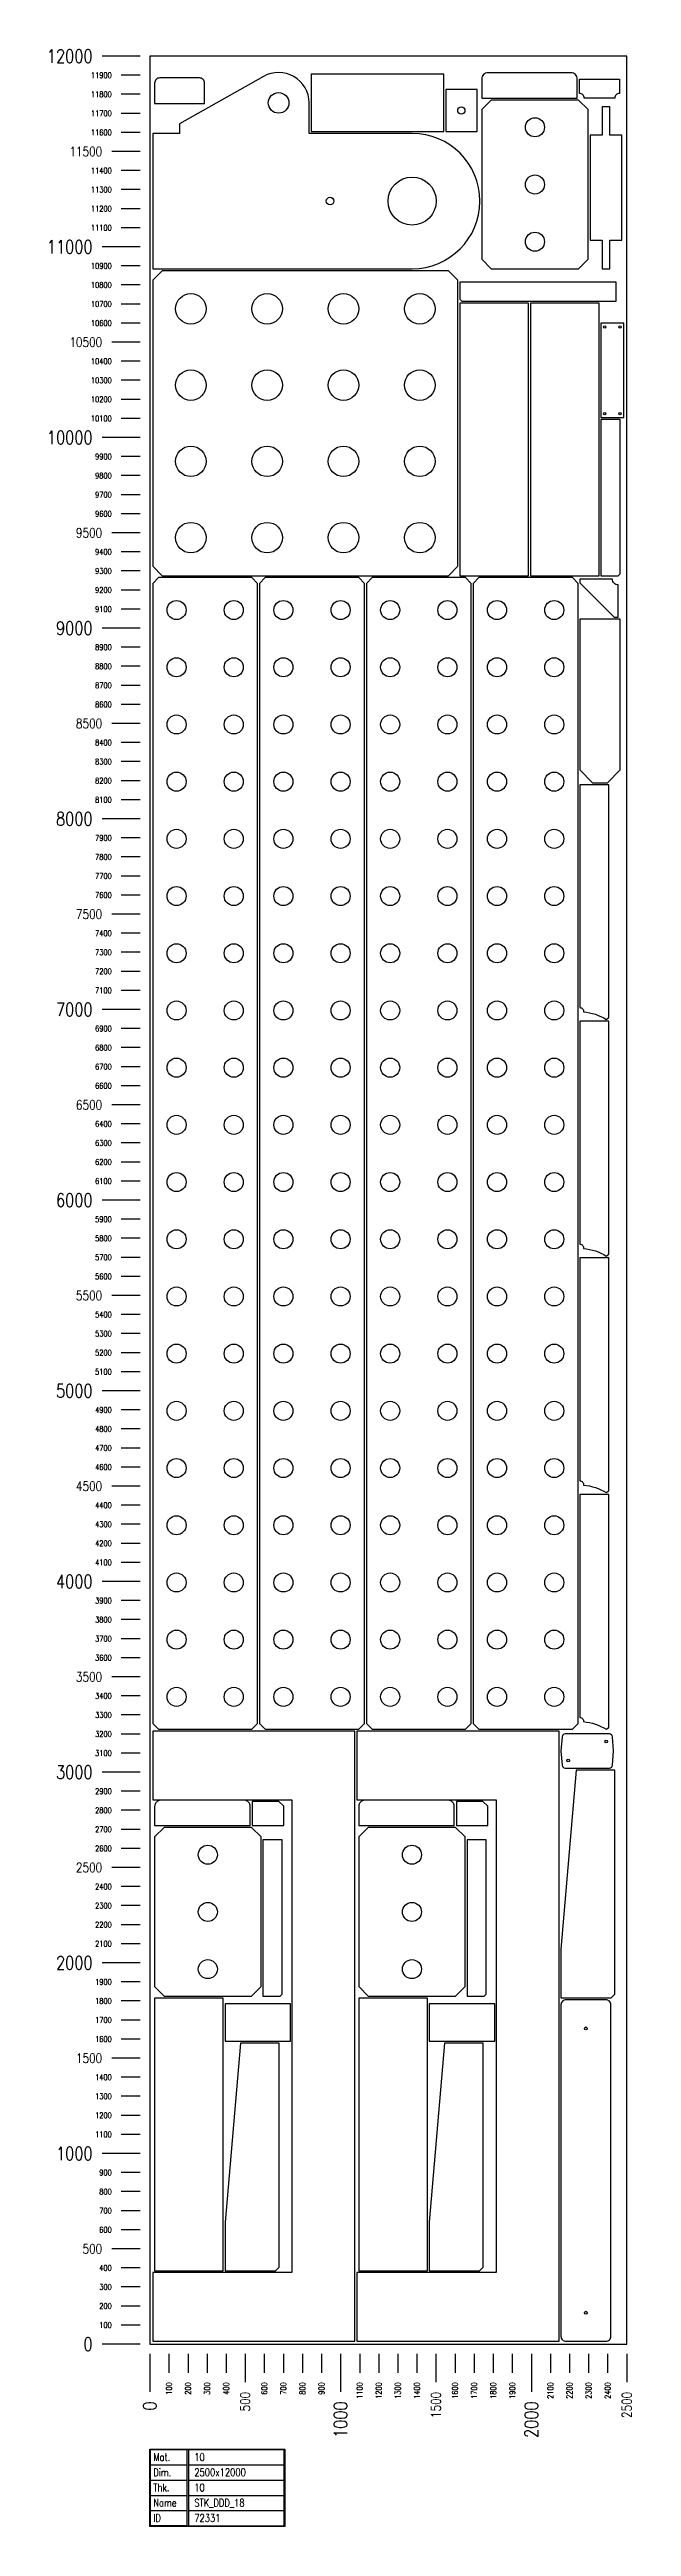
# Model space of a CAD drawing. Header units: millimetres. Extents: x 28039 to 145264, y 9873 to 40131.
# Drawn here: x 135613 to 138664, y 27140 to 40131 of the extents above; entities that cross this region are included whole.
import ezdxf
from ezdxf.enums import TextEntityAlignment as Align

# ---------------------------------------------------------------- set-up
doc = ezdxf.new("R2010")
doc.units = ezdxf.units.MM
doc.layers.add('TEXT', color=7, linetype='Continuous')
doc.styles.add('EasyCutStyle', font='romans.shx', dxfattribs={"width": 0.8})

# ---------------------------------------------------------------- blocks, each defined once
blk = doc.blocks.new('LogoSheet_72331')
at = {"color": 1}
for p, q in [((-50, 12000), (-250, 12000)), ((-50, 11000), (-250, 11000)), ((-50, 10000), (-250, 10000)), ((-50, 9000), (-250, 9000)), ((-50, 8000), (-250, 8000)), ((-50, 7000), (-250, 7000)), ((-50, 6000), (-250, 6000)), ((-50, 5000), (-250, 5000)), ((-50, 4000), (-250, 4000)), ((-50, 3000), (-250, 3000)), ((-50, 2000), (-250, 2000)), ((-50, 1000), (-250, 1000)), ((-50, 0), (-250, 0)), ((0, -50), (0, -250)), ((1000, -50), (1000, -250)), ((2000, -50), (2000, -250)), ((203, -553), (705, -553)), ((203, -633), (705, -633)), ((203, -713), (705, -713)), ((203, -793), (705, -793)), ((203, -873), (705, -873))]:
    blk.add_line(p, q, dxfattribs=at)
at = {"color": 2}
for p, q in [((-50, 11900), (-150, 11900)), ((-50, 11800), (-150, 11800)), ((-50, 11700), (-150, 11700)), ((-50, 11600), (-150, 11600)), ((-50, 11400), (-150, 11400)), ((-50, 11300), (-150, 11300)), ((-50, 11200), (-150, 11200)), ((-50, 11100), (-150, 11100)), ((-50, 10900), (-150, 10900)), ((-50, 10800), (-150, 10800)), ((-50, 10700), (-150, 10700)), ((-50, 10600), (-150, 10600)), ((-50, 10400), (-150, 10400)), ((-50, 10300), (-150, 10300)), ((-50, 10200), (-150, 10200)), ((-50, 10100), (-150, 10100)), ((-50, 9900), (-150, 9900)), ((-50, 9800), (-150, 9800)), ((-50, 9700), (-150, 9700)), ((-50, 9600), (-150, 9600)), ((-50, 9400), (-150, 9400)), ((-50, 9300), (-150, 9300)), ((-50, 9200), (-150, 9200)), ((-50, 9100), (-150, 9100)), ((-50, 8900), (-150, 8900)), ((-50, 8800), (-150, 8800)), ((-50, 8700), (-150, 8700)), ((-50, 8600), (-150, 8600)), ((-50, 8400), (-150, 8400)), ((-50, 8300), (-150, 8300)), ((-50, 8200), (-150, 8200)), ((-50, 8100), (-150, 8100)), ((-50, 7900), (-150, 7900)), ((-50, 7800), (-150, 7800)), ((-50, 7700), (-150, 7700)), ((-50, 7600), (-150, 7600)), ((-50, 7400), (-150, 7400)), ((-50, 7300), (-150, 7300)), ((-50, 7200), (-150, 7200)), ((-50, 7100), (-150, 7100)), ((-50, 6900), (-150, 6900)), ((-50, 6800), (-150, 6800)), ((-50, 6700), (-150, 6700)), ((-50, 6600), (-150, 6600)), ((-50, 6400), (-150, 6400)), ((-50, 6300), (-150, 6300)), ((-50, 6200), (-150, 6200)), ((-50, 6100), (-150, 6100)), ((-50, 5900), (-150, 5900)), ((-50, 5800), (-150, 5800)), ((-50, 5700), (-150, 5700)), ((-50, 5600), (-150, 5600)), ((-50, 5400), (-150, 5400)), ((-50, 5300), (-150, 5300)), ((-50, 5200), (-150, 5200)), ((-50, 5100), (-150, 5100)), ((-50, 4900), (-150, 4900)), ((-50, 4800), (-150, 4800)), ((-50, 4700), (-150, 4700)), ((-50, 4600), (-150, 4600)), ((-50, 4400), (-150, 4400)), ((-50, 4300), (-150, 4300)), ((-50, 4200), (-150, 4200)), ((-50, 4100), (-150, 4100)), ((-50, 3900), (-150, 3900)), ((-50, 3800), (-150, 3800)), ((-50, 3700), (-150, 3700)), ((-50, 3600), (-150, 3600)), ((-50, 3400), (-150, 3400)), ((-50, 3300), (-150, 3300)), ((-50, 3200), (-150, 3200)), ((-50, 3100), (-150, 3100)), ((-50, 2900), (-150, 2900)), ((-50, 2800), (-150, 2800)), ((-50, 2700), (-150, 2700)), ((-50, 2600), (-150, 2600)), ((-50, 2400), (-150, 2400)), ((-50, 2300), (-150, 2300)), ((-50, 2200), (-150, 2200)), ((-50, 2100), (-150, 2100)), ((-50, 1900), (-150, 1900)), ((-50, 1800), (-150, 1800)), ((-50, 1700), (-150, 1700)), ((-50, 1600), (-150, 1600)), ((-50, 1400), (-150, 1400)), ((-50, 1300), (-150, 1300)), ((-50, 1200), (-150, 1200)), ((-50, 1100), (-150, 1100)), ((-50, 900), (-150, 900)), ((-50, 800), (-150, 800)), ((-50, 700), (-150, 700)), ((-50, 600), (-150, 600)), ((-50, 400), (-150, 400)), ((-50, 300), (-150, 300)), ((-50, 200), (-150, 200)), ((-50, 100), (-150, 100)), ((100, -50), (100, -150)), ((200, -50), (200, -150)), ((300, -50), (300, -150)), ((400, -50), (400, -150)), ((600, -50), (600, -150)), ((700, -50), (700, -150)), ((800, -50), (800, -150)), ((900, -50), (900, -150)), ((1100, -50), (1100, -150)), ((1200, -50), (1200, -150)), ((1300, -50), (1300, -150)), ((1400, -50), (1400, -150)), ((1600, -50), (1600, -150)), ((1700, -50), (1700, -150)), ((1800, -50), (1800, -150)), ((1900, -50), (1900, -150)), ((2100, -50), (2100, -150)), ((2200, -50), (2200, -150)), ((2300, -50), (2300, -150)), ((2400, -50), (2400, -150))]:
    blk.add_line(p, q, dxfattribs=at)
at = {"color": 7}
for p, q in [((-50, 11500), (-200, 11500)), ((-50, 10500), (-200, 10500)), ((-50, 9500), (-200, 9500)), ((-50, 8500), (-200, 8500)), ((-50, 7500), (-200, 7500)), ((-50, 6500), (-200, 6500)), ((-50, 5500), (-200, 5500)), ((-50, 4500), (-200, 4500)), ((-50, 3500), (-200, 3500)), ((-50, 2500), (-200, 2500)), ((-50, 1500), (-200, 1500)), ((-50, 500), (-200, 500)), ((500, -50), (500, -200)), ((1500, -50), (1500, -200)), ((2500, -50), (2500, -200))]:
    blk.add_line(p, q, dxfattribs=at)
at = {"color": 5}
for p, q in [((3, -553), (193, -553)), ((3, -633), (193, -633)), ((3, -713), (193, -713)), ((3, -793), (193, -793)), ((3, -873), (193, -873))]:
    blk.add_line(p, q, dxfattribs=at)
blk.add_line((193, -633), (193, -953))
blk.add_lwpolyline([(0, -550), (708, -550), (708, -956), (0, -956)], close=True)
blk.add_lwpolyline([(3, -553), (193, -553), (193, -953), (3, -953)], close=True, dxfattribs=at)
at = {"color": 1}
blk.add_lwpolyline([(705, -553), (203, -553), (203, -953), (705, -953)], close=True, dxfattribs=at)
at = {"color": 7, "style": 'EasyCutStyle', "width": 0.8}
for s, height, p in [('12000', 70, (-300, 12000)), ('11900', 30, (-200, 11900)), ('11800', 30, (-200, 11800)), ('11700', 30, (-200, 11700)), ('11600', 30, (-200, 11600)), ('11500', 50, (-250, 11500)), ('11400', 30, (-200, 11400)), ('11300', 30, (-200, 11300)), ('11200', 30, (-200, 11200)), ('11100', 30, (-200, 11100)), ('11000', 70, (-300, 11000)), ('10900', 30, (-200, 10900)), ('10800', 30, (-200, 10800)), ('10700', 30, (-200, 10700)), ('10500', 50, (-250, 10500)), ('10600', 30, (-200, 10600)), ('10400', 30, (-200, 10400)), ('10300', 30, (-200, 10300)), ('10200', 30, (-200, 10200)), ('10000', 70, (-300, 10000)), ('10100', 30, (-200, 10100)), ('9900', 30, (-200, 9900)), ('9800', 30, (-200, 9800)), ('9700', 30, (-200, 9700)), ('9600', 30, (-200, 9600)), ('9500', 50, (-250, 9500)), ('9400', 30, (-200, 9400)), ('9300', 30, (-200, 9300)), ('9200', 30, (-200, 9200)), ('9100', 30, (-200, 9100)), ('9000', 70, (-300, 9000)), ('8900', 30, (-200, 8900)), ('8800', 30, (-200, 8800)), ('8700', 30, (-200, 8700)), ('8600', 30, (-200, 8600)), ('8500', 50, (-250, 8500)), ('8400', 30, (-200, 8400)), ('8300', 30, (-200, 8300)), ('8200', 30, (-200, 8200)), ('8100', 30, (-200, 8100)), ('8000', 70, (-300, 8000)), ('7900', 30, (-200, 7900)), ('7800', 30, (-200, 7800)), ('7700', 30, (-200, 7700)), ('7600', 30, (-200, 7600)), ('7500', 50, (-250, 7500)), ('7400', 30, (-200, 7400)), ('7300', 30, (-200, 7300)), ('7200', 30, (-200, 7200)), ('7000', 70, (-300, 7000)), ('7100', 30, (-200, 7100)), ('6900', 30, (-200, 6900)), ('6800', 30, (-200, 6800)), ('6700', 30, (-200, 6700)), ('6500', 50, (-250, 6500)), ('6600', 30, (-200, 6600)), ('6400', 30, (-200, 6400)), ('6300', 30, (-200, 6300)), ('6200', 30, (-200, 6200)), ('6100', 30, (-200, 6100)), ('6000', 70, (-300, 6000)), ('5900', 30, (-200, 5900)), ('5800', 30, (-200, 5800)), ('5700', 30, (-200, 5700)), ('5600', 30, (-200, 5600)), ('5500', 50, (-250, 5500)), ('5400', 30, (-200, 5400)), ('5300', 30, (-200, 5300)), ('5200', 30, (-200, 5200)), ('5100', 30, (-200, 5100)), ('5000', 70, (-300, 5000)), ('4900', 30, (-200, 4900)), ('4800', 30, (-200, 4800)), ('4700', 30, (-200, 4700)), ('4600', 30, (-200, 4600)), ('4500', 50, (-250, 4500)), ('4400', 30, (-200, 4400)), ('4300', 30, (-200, 4300)), ('4200', 30, (-200, 4200)), ('4000', 70, (-300, 4000)), ('4100', 30, (-200, 4100)), ('3900', 30, (-200, 3900)), ('3800', 30, (-200, 3800)), ('3700', 30, (-200, 3700)), ('3500', 50, (-250, 3500)), ('3600', 30, (-200, 3600)), ('3400', 30, (-200, 3400)), ('3300', 30, (-200, 3300)), ('3200', 30, (-200, 3200)), ('3000', 70, (-300, 3000)), ('3100', 30, (-200, 3100)), ('2900', 30, (-200, 2900)), ('2800', 30, (-200, 2800)), ('2700', 30, (-200, 2700)), ('2600', 30, (-200, 2600)), ('2500', 50, (-250, 2500)), ('2400', 30, (-200, 2400)), ('2300', 30, (-200, 2300)), ('2200', 30, (-200, 2200)), ('2100', 30, (-200, 2100)), ('2000', 70, (-300, 2000)), ('1900', 30, (-200, 1900)), ('1800', 30, (-200, 1800)), ('1700', 30, (-200, 1700)), ('1600', 30, (-200, 1600)), ('1500', 50, (-250, 1500)), ('1400', 30, (-200, 1400)), ('1300', 30, (-200, 1300)), ('1200', 30, (-200, 1200)), ('1100', 30, (-200, 1100)), ('1000', 70, (-300, 1000)), ('900', 30, (-200, 900)), ('800', 30, (-200, 800)), ('700', 30, (-200, 700)), ('500', 50, (-250, 500)), ('600', 30, (-200, 600)), ('400', 30, (-200, 400)), ('300', 30, (-200, 300)), ('200', 30, (-200, 200)), ('0', 70, (-300, 0)), ('100', 30, (-200, 100))]:
    blk.add_text(s, height=height, dxfattribs=at).set_placement(p, align=Align.MIDDLE_RIGHT)
for s, height, p in [('100', 30, (100, -200)), ('200', 30, (200, -200)), ('300', 30, (300, -200)), ('400', 30, (400, -200)), ('500', 50, (500, -250)), ('600', 30, (600, -200)), ('700', 30, (700, -200)), ('800', 30, (800, -200)), ('900', 30, (900, -200)), ('1100', 30, (1100, -200)), ('1200', 30, (1200, -200)), ('1300', 30, (1300, -200)), ('1400', 30, (1400, -200)), ('1500', 50, (1500, -250)), ('1600', 30, (1600, -200)), ('1700', 30, (1700, -200)), ('1800', 30, (1800, -200)), ('1900', 30, (1900, -200)), ('2100', 30, (2100, -200)), ('2200', 30, (2200, -200)), ('2300', 30, (2300, -200)), ('2400', 30, (2400, -200)), ('2500', 50, (2500, -250)), ('0', 70, (0, -300)), ('1000', 70, (1000, -300)), ('2000', 70, (2000, -300))]:
    blk.add_text(s, height=height, rotation=90, dxfattribs=at).set_placement(p, align=Align.MIDDLE_RIGHT)
at = {"style": 'EasyCutStyle', "width": 0.8}
for tag, p in [('MATERIAL_SHEET', (233, -612)), ('THICKNESS_SHEET', (233, -772)), ('DIMENSION_SHEET', (233, -692)), ('NAME_SHEET', (233, -852)), ('ID_SHEET', (233, -932))]:
    blk.add_attdef(tag, p, '', height=40, dxfattribs=at)
at = {"layer": 'TEXT', "color": 251, "style": 'EasyCutStyle', "width": 0.8}
for s, p in [('Mat.', (18, -612)), ('Thk.', (18, -772)), ('Dim.', (18, -692)), ('Name', (18, -852)), ('ID', (18, -932))]:
    blk.add_text(s, height=40, dxfattribs=at).set_placement(p)

msp = doc.modelspace()

# ---------------------------------------------------------------- linework, layer by layer
at = {"color": 34, "true_color": 0x945a17}
msp.add_lwpolyline([(136139, 28096), (138639, 28096), (138639, 40096), (136139, 40096)], close=True, dxfattribs=at)
at = {"color": 2, "elevation": 0}
for points in [[(136154, 38981), (137514, 38981, 1), (137514, 39691), (136974, 39691), (136974, 39851, 0.571907), (136735, 39990), (136294, 39741), (136294, 39691), (136154, 39691)], [(136164, 39847), (136426, 39847), (136426, 39955, 0.414214), (136399, 39982), (136191, 39982, 0.414214), (136164, 39955)], [(138380, 39976, 0.414302), (138347, 40009), (137912, 40009, 0.414302), (137879, 39976), (137879, 39876), (138380, 39876)], [(138594, 37153), (138594, 37323, -0.414214), (138564, 37353), (138394, 37353), (138394, 37333), (138574, 37153)], [(138413, 35084, -0.113956), (138532, 35044), (138546, 35054), (138546, 36275), (138393, 36275), (138393, 35106, -0.434245)], [(138413, 33843, -0.113956), (138532, 33803), (138546, 33813), (138546, 35034), (138393, 35034), (138393, 33865, -0.434245)], [(138413, 32602, -0.113956), (138532, 32562), (138546, 32572), (138546, 33793), (138393, 33793), (138393, 32624, -0.434245)], [(138413, 31361, -0.113956), (138532, 31321), (138546, 31331), (138546, 32552), (138393, 32552), (138393, 31383, -0.434245)], [(138564, 31132), (138570, 31208), (138564, 31282, 0.39097), (138548, 31297), (138316, 31297, 0.39097), (138300, 31282), (138294, 31207), (138300, 31132, 0.39097), (138316, 31117), (138548, 31117, 0.39097)], [(136665, 30916, 0.414302), (136632, 30949), (136197, 30949, 0.414302), (136164, 30916), (136164, 30816), (136665, 30816)], [(137735, 30916, 0.414302), (137702, 30949), (137267, 30949, 0.414302), (137234, 30916), (137234, 30816), (137735, 30816)], [(138529, 28111, 0.414214), (138556, 28138), (138556, 29875, 0.414214), (138529, 29902), (138321, 29902, 0.414214), (138294, 29875), (138294, 28138, 0.414214), (138321, 28111)]]:
    msp.add_lwpolyline(points, format="xyb", close=True, dxfattribs=at)
at = {"color": 2}
for points in [[(136984, 39701), (137680, 39701), (137680, 40001), (136984, 40001)], [(137690, 39701), (137855, 39701), (137855, 39921), (137690, 39921)], [(138387, 38981), (138437, 39031), (138437, 39816), (138387, 39866), (137929, 39866), (137879, 39816), (137879, 39031), (137929, 38981)], [(138550, 38981), (138550, 39131), (138613, 39131), (138613, 39681), (138550, 39681), (138550, 39831), (138510, 39831), (138510, 39681), (138447, 39681), (138447, 39131), (138510, 39131), (138510, 38981)], [(137704, 37371), (137754, 37421), (137754, 38921), (137704, 38971), (136204, 38971), (136154, 38921), (136154, 37421), (136204, 37371)], [(137764, 38821), (137774, 38811), (138584, 38811), (138584, 38911), (137764, 38911)], [(138124, 37371), (138124, 38801), (137764, 38801), (137764, 37371)], [(138494, 37371), (138494, 38801), (138134, 38801), (138134, 37371)], [(138624, 38201), (138624, 38696), (138504, 38696), (138504, 38201)], [(138594, 37371), (138604, 37381), (138604, 38191), (138504, 38191), (138504, 37371)], [(136674, 31321), (136704, 31351), (136704, 37331), (136674, 37361), (136184, 37361), (136154, 37331), (136154, 31351), (136184, 31321)], [(137234, 31321), (137264, 31351), (137264, 37331), (137234, 37361), (136744, 37361), (136714, 37331), (136714, 31351), (136744, 31321)], [(137794, 31321), (137824, 31351), (137824, 37331), (137794, 37361), (137304, 37361), (137274, 37331), (137274, 31351), (137304, 31321)], [(138354, 31321), (138384, 31351), (138384, 37331), (138354, 37361), (137864, 37361), (137834, 37331), (137834, 31351), (137864, 31321)], [(138539, 36285), (138604, 36353), (138604, 37143), (138394, 37143), (138394, 36353), (138459, 36285)], [(137214, 28111), (137214, 31311), (136154, 31311), (136154, 30951), (136884, 30951), (136884, 28471), (136154, 28471), (136154, 28111)], [(138284, 28111), (138284, 31311), (137224, 31311), (137224, 30951), (137954, 30951), (137954, 28471), (137224, 28471), (137224, 28111)], [(138558, 29913), (138577, 29932), (138577, 31107), (138374, 31107), (138294, 30167), (138294, 29913)], [(136676, 30816), (136841, 30816), (136841, 30917), (136815, 30943), (136676, 30943)], [(137746, 30816), (137911, 30816), (137911, 30917), (137885, 30943), (137746, 30943)], [(136672, 29921), (136722, 29971), (136722, 30756), (136672, 30806), (136214, 30806), (136164, 30756), (136164, 29971), (136214, 29921)], [(137742, 29921), (137792, 29971), (137792, 30756), (137742, 30806), (137284, 30806), (137234, 30756), (137234, 29971), (137284, 29921)], [(136822, 29921), (136832, 29931), (136832, 30741), (136732, 30741), (136732, 29921)], [(137892, 29921), (137902, 29931), (137902, 30741), (137802, 30741), (137802, 29921)], [(136524, 28481), (136524, 29911), (136164, 29911), (136164, 28481)], [(136534, 29685), (136877, 29685), (136877, 29881), (136534, 29881)], [(137594, 28481), (137594, 29911), (137234, 29911), (137234, 28481)], [(137604, 29685), (137947, 29685), (137947, 29881), (137604, 29881)], [(136798, 28481), (136817, 28500), (136817, 29675), (136614, 29675), (136534, 28735), (136534, 28481)], [(137868, 28481), (137887, 28500), (137887, 29675), (137684, 29675), (137604, 28735), (137604, 28481)]]:
    msp.add_lwpolyline(points, close=True, dxfattribs=at)
at = {"color": 1, "elevation": 0}
msp.add_lwpolyline([(138391, 39901), (138391, 39976), (138601, 39976), (138601, 39901, 0.414214), (138576, 39876), (138416, 39876, 0.414214)], format="xyb", close=True, dxfattribs=at)
at = {"color": 4}
for centre, radius in [((136814, 39851, 0), 54), ((137772, 39811), 19.1), ((138158, 39723), 50), ((137514, 39336, 0), 126), ((138158, 39423), 50), ((137084, 39336, 0), 20), ((138158, 39123), 50), ((136354, 38771), 80), ((136754, 38771), 80), ((137154, 38771), 80), ((137554, 38771), 80), ((138524, 38676), 6), ((138604, 38676), 6), ((136354, 38371), 80), ((136754, 38371), 80), ((137154, 38371), 80), ((137554, 38371), 80), ((138524, 38221), 6), ((138604, 38221), 6), ((136354, 37971), 80), ((136754, 37971), 80), ((137154, 37971), 80), ((137554, 37971), 80), ((136354, 37571), 80), ((136754, 37571), 80), ((137154, 37571), 80), ((137554, 37571), 80), ((136279, 37191), 50), ((136579, 37191), 50), ((136839, 37191), 50), ((137139, 37191), 50), ((137399, 37191), 50), ((137699, 37191), 50), ((137959, 37191), 50), ((138259, 37191), 50), ((136279, 36891), 50), ((136579, 36891), 50), ((136839, 36891), 50), ((137139, 36891), 50), ((137399, 36891), 50), ((137699, 36891), 50), ((137959, 36891), 50), ((138259, 36891), 50), ((136279, 36591), 50), ((136579, 36591), 50), ((136839, 36591), 50), ((137139, 36591), 50), ((137399, 36591), 50), ((137699, 36591), 50), ((137959, 36591), 50), ((138259, 36591), 50), ((136279, 36291), 50), ((136579, 36291), 50), ((136839, 36291), 50), ((137139, 36291), 50), ((137399, 36291), 50), ((137699, 36291), 50), ((137959, 36291), 50), ((138259, 36291), 50), ((136279, 35991), 50), ((136579, 35991), 50), ((136839, 35991), 50), ((137139, 35991), 50), ((137399, 35991), 50), ((137699, 35991), 50), ((137959, 35991), 50), ((138259, 35991), 50), ((136279, 35691), 50), ((136579, 35691), 50), ((136839, 35691), 50), ((137139, 35691), 50), ((137399, 35691), 50), ((137699, 35691), 50), ((137959, 35691), 50), ((138259, 35691), 50), ((136279, 35391), 50), ((136579, 35391), 50), ((136839, 35391), 50), ((137139, 35391), 50), ((137399, 35391), 50), ((137699, 35391), 50), ((137959, 35391), 50), ((138259, 35391), 50), ((136279, 35091), 50), ((136579, 35091), 50), ((136839, 35091), 50), ((137139, 35091), 50), ((137399, 35091), 50), ((137699, 35091), 50), ((137959, 35091), 50), ((138259, 35091), 50), ((136279, 34791), 50), ((136579, 34791), 50), ((136839, 34791), 50), ((137139, 34791), 50), ((137399, 34791), 50), ((137699, 34791), 50), ((137959, 34791), 50), ((138259, 34791), 50), ((136279, 34491), 50), ((136579, 34491), 50), ((136839, 34491), 50), ((137139, 34491), 50), ((137399, 34491), 50), ((137699, 34491), 50), ((137959, 34491), 50), ((138259, 34491), 50), ((136279, 34191), 50), ((136579, 34191), 50), ((136839, 34191), 50), ((137139, 34191), 50), ((137399, 34191), 50), ((137699, 34191), 50), ((137959, 34191), 50), ((138259, 34191), 50), ((136279, 33891), 50), ((136579, 33891), 50), ((136839, 33891), 50), ((137139, 33891), 50), ((137399, 33891), 50), ((137699, 33891), 50), ((137959, 33891), 50), ((138259, 33891), 50), ((136279, 33591), 50), ((136579, 33591), 50), ((136839, 33591), 50), ((137139, 33591), 50), ((137399, 33591), 50), ((137699, 33591), 50), ((137959, 33591), 50), ((138259, 33591), 50), ((136279, 33291), 50), ((136579, 33291), 50), ((136839, 33291), 50), ((137139, 33291), 50), ((137399, 33291), 50), ((137699, 33291), 50), ((137959, 33291), 50), ((138259, 33291), 50), ((136279, 32991), 50), ((136579, 32991), 50), ((136839, 32991), 50), ((137139, 32991), 50), ((137399, 32991), 50), ((137699, 32991), 50), ((137959, 32991), 50), ((138259, 32991), 50), ((136279, 32691), 50), ((136579, 32691), 50), ((136839, 32691), 50), ((137139, 32691), 50), ((137399, 32691), 50), ((137699, 32691), 50), ((137959, 32691), 50), ((138259, 32691), 50), ((136279, 32391), 50), ((136579, 32391), 50), ((136839, 32391), 50), ((137139, 32391), 50), ((137399, 32391), 50), ((137699, 32391), 50), ((137959, 32391), 50), ((138259, 32391), 50), ((136279, 32091), 50), ((136579, 32091), 50), ((136839, 32091), 50), ((137139, 32091), 50), ((137399, 32091), 50), ((137699, 32091), 50), ((137959, 32091), 50), ((138259, 32091), 50), ((136279, 31791), 50), ((136579, 31791), 50), ((136839, 31791), 50), ((137139, 31791), 50), ((137399, 31791), 50), ((137699, 31791), 50), ((137959, 31791), 50), ((138259, 31791), 50), ((136279, 31491), 50), ((136579, 31491), 50), ((136839, 31491), 50), ((137139, 31491), 50), ((137399, 31491), 50), ((137699, 31491), 50), ((137959, 31491), 50), ((138259, 31491), 50), ((138532, 31257, 0), 7), ((138332, 31157, 0), 7), ((136443, 30663), 50), ((137513, 30663), 50), ((136443, 30363), 50), ((137513, 30363), 50), ((136443, 30063), 50), ((137513, 30063), 50), ((138425, 29752, 0), 7.5), ((138425, 28261, 0), 7.5)]:
    msp.add_circle(centre, radius, dxfattribs=at)

# ---------------------------------------------------------------- block references
msp.add_blockref('LogoSheet_72331', (136139, 28096)).add_auto_attribs({'DIMENSION_SHEET': '2500x12000', 'THICKNESS_SHEET': '10', 'NAME_SHEET': 'STK_DDD_18', 'ID_SHEET': '72331', 'MATERIAL_SHEET': '10'})

doc.saveas('drawing.dxf')
